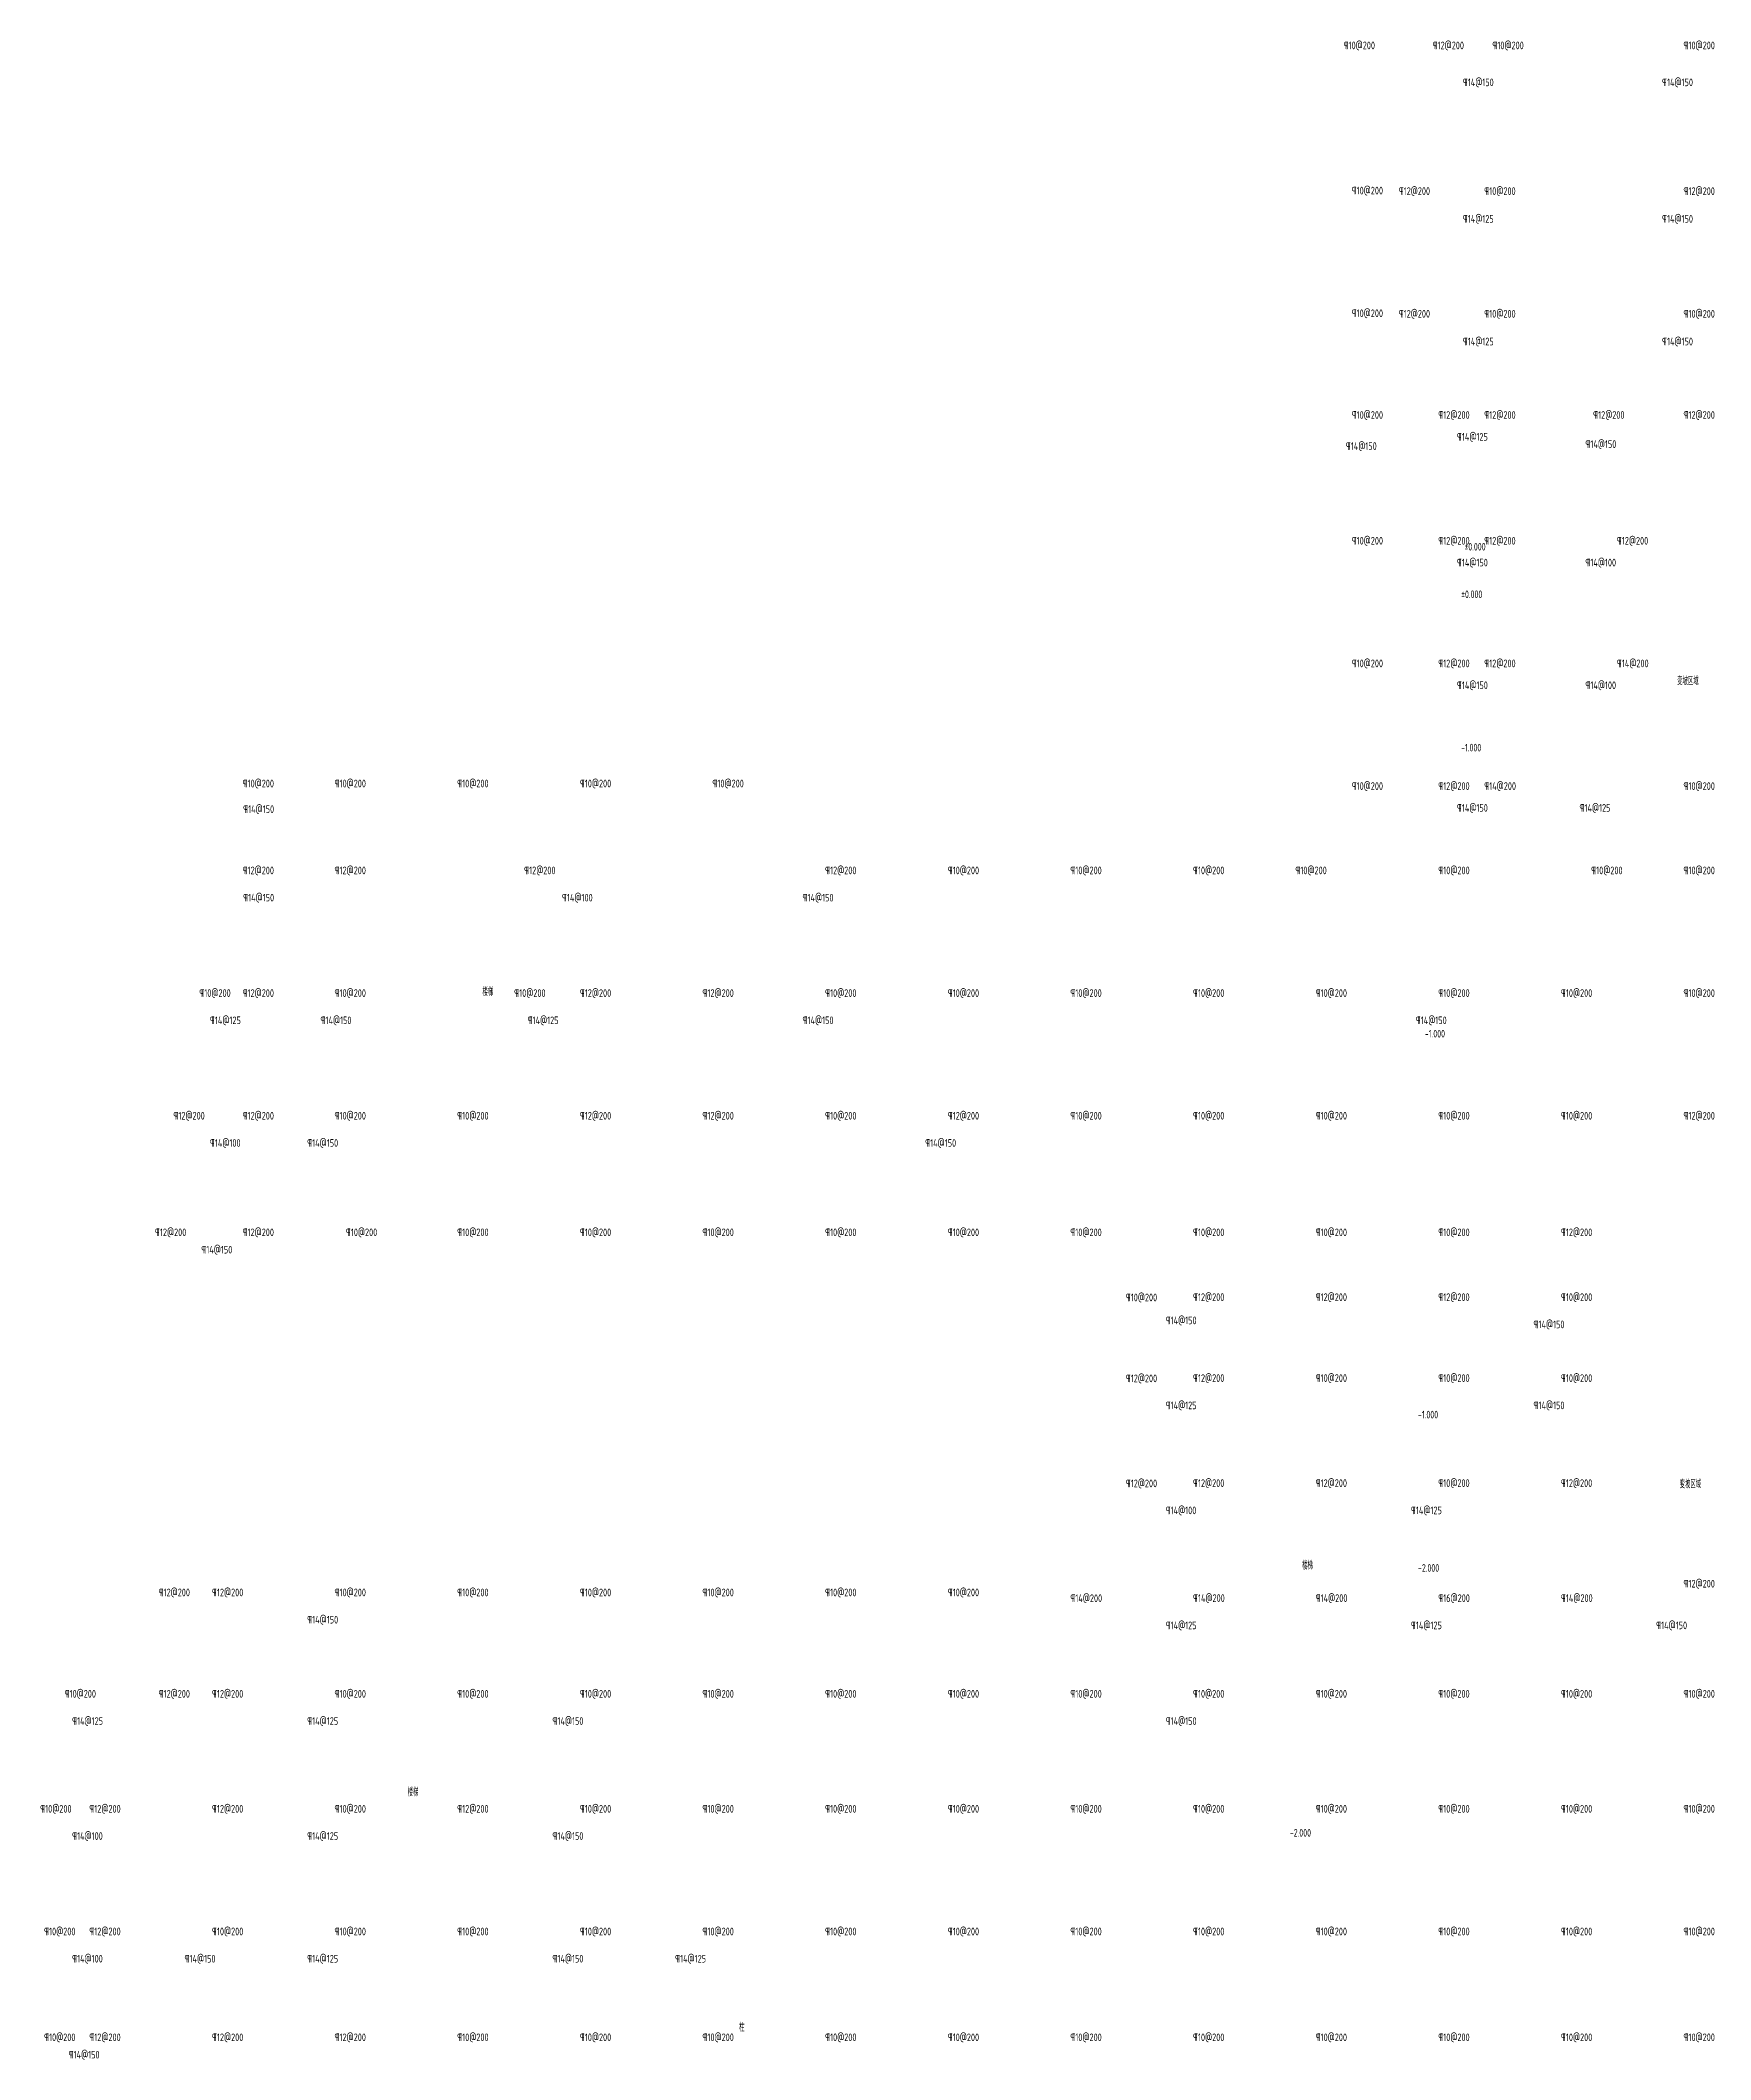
# Model space of a CAD drawing. Extents: x 2468086 to 6957054, y -3413633 to -667223.
# Drawn here: x 5437069 to 5546029, y -1217294 to -1085604 of the extents above; entities that cross this region are included whole.
import ezdxf

# ---------------------------------------------------------------- set-up
doc = ezdxf.new("R2010")
doc.units = 0
doc.header["$LTSCALE"] = 100
doc.header["$MEASUREMENT"] = 0
doc.layers.get('0').update_dxf_attribs({"linetype": 'CONTINUOUS'})
doc.layers.add('X板钢筋', color=1, linetype='CONTINUOUS')
doc.styles.add('GB', font='gbxwxt.shx', dxfattribs={"width": 0.7, "height": 500, "bigfont": 'gbhzfs.shx'})

msp = doc.modelspace()

# ---------------------------------------------------------------- texts
at = {"style": 'GB', "width": 0.7}
for s, p in [('%%p0.000', (5529966.3, -1118875.7)), ('%%p0.000', (5529750, -1121978.6)), ('变坡区域', (5543843.6, -1127645.3)), ('-1.000', (5529750, -1131978.6)), ('楼梯', (5465907.9, -1147918)), ('-1.000', (5527386.9, -1150635.2)), ('-1.000', (5526937.2, -1175478.6)), ('变坡区域', (5544007.1, -1180026.7)), ('楼梯', (5519380.2, -1185330.5)), ('-2.000', (5526937.2, -1185478.6)), ('楼梯', (5461029.4, -1200117.8)), ('-2.000', (5518577.5, -1202752)), ('柱', (5482654.2, -1215459.8))]:
    msp.add_text(s, height=500, dxfattribs=at).set_placement(p)
at = {"layer": 'X板钢筋', "style": 'GB', "width": 0.8}
for s, p in [('¶10@200', (5522074.5, -1086182.9)), ('¶12@200', (5527880.2, -1086182.9)), ('¶10@200', (5531780.8, -1086182.9)), ('¶10@200', (5544248.8, -1086182.9)), ('¶10@200', (5522598.8, -1095650.2)), ('¶12@200', (5525667.6, -1095684.8)), ('¶10@200', (5531248.8, -1095684.8)), ('¶12@200', (5544248.8, -1095684.8)), ('¶10@200', (5522598.8, -1103650.2)), ('¶12@200', (5525667.6, -1103684.9)), ('¶10@200', (5531248.8, -1103684.9)), ('¶10@200', (5544248.8, -1103684.9)), ('¶10@200', (5522598.8, -1110285)), ('¶12@200', (5528248.8, -1110285)), ('¶12@200', (5531248.8, -1110285)), ('¶12@200', (5538352.5, -1110285)), ('¶12@200', (5544248.8, -1110285)), ('¶10@200', (5522598.8, -1118487.2)), ('¶12@200', (5528248.8, -1118487.2)), ('¶12@200', (5531248.8, -1118487.2)), ('¶12@200', (5539898.8, -1118487.2)), ('¶10@200', (5522598.8, -1126487.2)), ('¶12@200', (5528248.8, -1126487.2)), ('¶12@200', (5531248.8, -1126487.2)), ('¶14@200', (5539898.8, -1126487.2)), ('¶10@200', (5450248.8, -1134319.7)), ('¶10@200', (5456248.8, -1134319.7)), ('¶10@200', (5464248.8, -1134319.7)), ('¶10@200', (5472248.8, -1134319.7)), ('¶10@200', (5480898.8, -1134319.7)), ('¶10@200', (5522598.8, -1134487.2)), ('¶12@200', (5528248.8, -1134487.2)), ('¶14@200', (5531248.8, -1134487.2)), ('¶10@200', (5544248.8, -1134487.2)), ('¶12@200', (5450248.8, -1139987.3)), ('¶12@200', (5456248.8, -1139987.3)), ('¶12@200', (5468616.5, -1139987.3)), ('¶12@200', (5488248.8, -1139987.3)), ('¶10@200', (5496248.8, -1139987.3)), ('¶10@200', (5504248.8, -1139987.3)), ('¶10@200', (5512248.8, -1139987.3)), ('¶10@200', (5518929, -1139987.3)), ('¶10@200', (5528248.8, -1139987.3)), ('¶10@200', (5538225.5, -1139987.3)), ('¶10@200', (5544248.8, -1139987.3)), ('¶10@200', (5447425.9, -1147987.3)), ('¶12@200', (5450248.8, -1147987.3)), ('¶10@200', (5456248.8, -1147987.3)), ('¶10@200', (5467966.5, -1147987.3)), ('¶12@200', (5472248.8, -1147987.3)), ('¶12@200', (5480248.8, -1147987.3)), ('¶10@200', (5488248.8, -1147987.3)), ('¶10@200', (5496248.8, -1147987.3)), ('¶10@200', (5504248.8, -1147987.3)), ('¶10@200', (5512248.8, -1147987.3)), ('¶10@200', (5520248.8, -1147987.3)), ('¶10@200', (5528248.8, -1147987.3)), ('¶10@200', (5536248.8, -1147987.3)), ('¶10@200', (5544248.8, -1147987.3)), ('¶12@200', (5445734.4, -1155987.3)), ('¶12@200', (5450248.8, -1155987.3)), ('¶10@200', (5456248.8, -1155987.3)), ('¶10@200', (5464248.8, -1155987.3)), ('¶12@200', (5472248.8, -1155987.3)), ('¶12@200', (5480248.8, -1155987.3)), ('¶10@200', (5488248.8, -1155987.3)), ('¶12@200', (5496248.8, -1155987.3)), ('¶10@200', (5504248.8, -1155987.3)), ('¶10@200', (5512248.8, -1155987.3)), ('¶10@200', (5520248.8, -1155987.3)), ('¶10@200', (5528248.8, -1155987.3)), ('¶10@200', (5536248.8, -1155987.3)), ('¶12@200', (5544248.8, -1155987.3)), ('¶12@200', (5444529.8, -1163590.1)), ('¶12@200', (5450248.7, -1163590.1)), ('¶10@200', (5456985.4, -1163590.1)), ('¶10@200', (5464248.8, -1163590.1)), ('¶10@200', (5472248.8, -1163590.1)), ('¶10@200', (5480248.8, -1163590.1)), ('¶10@200', (5488248.8, -1163590.1)), ('¶10@200', (5496248.8, -1163590.1)), ('¶10@200', (5504248.8, -1163590.1)), ('¶10@200', (5504248.8, -1163590.1)), ('¶10@200', (5512248.8, -1163590.1)), ('¶10@200', (5520248.8, -1163590.1)), ('¶10@200', (5528248.8, -1163590.1)), ('¶12@200', (5536248.8, -1163590.1)), ('¶14@150', (5447558.1, -1164721.5)), ('¶10@200', (5507863.8, -1167836.5)), ('¶12@200', (5512248.8, -1167819.4)), ('¶12@200', (5520248.8, -1167819.4)), ('¶12@200', (5528248.8, -1167819.4)), ('¶10@200', (5536248.8, -1167819.4)), ('¶12@200', (5507863.8, -1173115.5)), ('¶12@200', (5512248.8, -1173098.5)), ('¶10@200', (5520248.8, -1173098.5)), ('¶10@200', (5528248.8, -1173098.5)), ('¶10@200', (5536248.8, -1173098.5)), ('¶12@200', (5507863.8, -1179964.6)), ('¶12@200', (5512248.8, -1179947.5)), ('¶12@200', (5520248.8, -1179947.5)), ('¶10@200', (5528248.8, -1179947.5)), ('¶12@200', (5536248.8, -1179947.5)), ('¶12@200', (5444768.7, -1187076.2)), ('¶12@200', (5448248.8, -1187076.2)), ('¶10@200', (5456248.8, -1187076.2)), ('¶10@200', (5464248.8, -1187076.2)), ('¶10@200', (5472248.8, -1187076.2)), ('¶10@200', (5480248.8, -1187076.2)), ('¶10@200', (5488248.8, -1187076.2)), ('¶10@200', (5496248.8, -1187076.2)), ('¶12@200', (5544248.8, -1186504.4)), ('¶14@200', (5504248.8, -1187453.4)), ('¶14@200', (5512248.8, -1187447.3)), ('¶14@200', (5520248.8, -1187447.3)), ('¶16@200', (5528248.8, -1187447.3)), ('¶14@200', (5536248.8, -1187447.3)), ('¶10@200', (5438637.3, -1193687.1)), ('¶12@200', (5444768.7, -1193687.1)), ('¶12@200', (5448248.8, -1193687.1)), ('¶10@200', (5456248.8, -1193687.1)), ('¶10@200', (5464248.8, -1193687.1)), ('¶10@200', (5472248.8, -1193687.1)), ('¶10@200', (5480248.8, -1193687.1)), ('¶10@200', (5488248.8, -1193687.1)), ('¶10@200', (5496248.8, -1193687.1)), ('¶10@200', (5504248.8, -1193687.1)), ('¶10@200', (5512248.8, -1193687.1)), ('¶10@200', (5520248.8, -1193687.1)), ('¶10@200', (5528248.8, -1193687.1)), ('¶10@200', (5536248.8, -1193687.1)), ('¶10@200', (5544248.8, -1193687.1)), ('¶14@125', (5439125.5, -1195463.8)), ('¶10@200', (5437044.3, -1201187.1)), ('¶12@200', (5440248.8, -1201187.1)), ('¶12@200', (5448248.8, -1201187.1)), ('¶10@200', (5456248.8, -1201187.1)), ('¶12@200', (5464248.8, -1201187.1)), ('¶10@200', (5472248.8, -1201187.1)), ('¶10@200', (5480248.8, -1201187.1)), ('¶10@200', (5488248.8, -1201187.1)), ('¶10@200', (5496248.8, -1201187.1)), ('¶10@200', (5504248.8, -1201187.1)), ('¶10@200', (5512248.8, -1201187.1)), ('¶10@200', (5520248.8, -1201187.1)), ('¶10@200', (5528248.8, -1201187.1)), ('¶10@200', (5536248.8, -1201187.1)), ('¶10@200', (5544248.8, -1201187.1)), ('¶14@100', (5439125.5, -1202963.8)), ('¶10@200', (5437298.8, -1209187.1)), ('¶12@200', (5440248.8, -1209187.1)), ('¶10@200', (5448248.8, -1209187.1)), ('¶10@200', (5456248.8, -1209187.1)), ('¶10@200', (5464248.8, -1209187.1)), ('¶10@200', (5472248.8, -1209187.1)), ('¶10@200', (5480248.8, -1209187.1)), ('¶10@200', (5488248.8, -1209187.1)), ('¶10@200', (5496248.8, -1209187.1)), ('¶10@200', (5504248.8, -1209187.1)), ('¶10@200', (5512248.8, -1209187.1)), ('¶10@200', (5520248.8, -1209187.1)), ('¶10@200', (5528248.8, -1209187.1)), ('¶10@200', (5536248.8, -1209187.1)), ('¶10@200', (5544248.8, -1209187.1)), ('¶14@100', (5439125.5, -1210963.8)), ('¶10@200', (5437298.8, -1216089.9)), ('¶14@150', (5438898.8, -1217221.3)), ('¶12@200', (5440248.8, -1216089.9)), ('¶12@200', (5448248.8, -1216089.9)), ('¶12@200', (5456248.8, -1216089.9)), ('¶10@200', (5464248.8, -1216089.9)), ('¶10@200', (5472248.8, -1216089.9)), ('¶10@200', (5480248.8, -1216089.9)), ('¶10@200', (5488248.8, -1216089.9)), ('¶10@200', (5496248.8, -1216089.9)), ('¶10@200', (5504248.8, -1216089.9)), ('¶10@200', (5504248.8, -1216089.9)), ('¶10@200', (5512248.8, -1216089.9)), ('¶10@200', (5520248.8, -1216089.9)), ('¶10@200', (5528248.8, -1216089.9)), ('¶10@200', (5536248.8, -1216089.9)), ('¶10@200', (5544248.8, -1216089.9))]:
    msp.add_text(s, height=499.88, dxfattribs=at).set_placement(p)
for s, p in [('¶14@150', (5529847.5, -1088590)), ('¶14@150', (5542847.5, -1088590)), ('¶14@125', (5529847.5, -1097493)), ('¶14@150', (5542847.5, -1097493)), ('¶14@125', (5529847.5, -1105493.1)), ('¶14@150', (5542847.5, -1105493.1)), ('¶14@125', (5529464.2, -1111709.4)), ('¶14@150', (5522215.1, -1112317.7)), ('¶14@150', (5537847.5, -1112186.7)), ('¶14@150', (5529464.2, -1119911.6)), ('¶14@100', (5537847.5, -1119911.6)), ('¶14@150', (5529464.2, -1127911.6)), ('¶14@100', (5537847.5, -1127911.6)), ('¶14@150', (5450286.7, -1135990.3)), ('¶14@150', (5529464.2, -1135911.6)), ('¶14@125', (5537464.2, -1135911.6)), ('¶14@150', (5450286.7, -1141764)), ('¶14@100', (5471084.2, -1141764)), ('¶14@150', (5486779, -1141764)), ('¶14@125', (5448114.9, -1149764)), ('¶14@150', (5455332.5, -1149764)), ('¶14@125', (5468842, -1149764)), ('¶14@150', (5486779, -1149764)), ('¶14@150', (5526779, -1149764)), ('¶14@100', (5448114.9, -1157764)), ('¶14@150', (5454464.2, -1157764)), ('¶14@150', (5494779, -1157764)), ('¶14@150', (5510464.2, -1169334.7)), ('¶14@150', (5534464.2, -1169596.2)), ('¶14@125', (5510464.2, -1174875.2)), ('¶14@150', (5534464.2, -1174875.2)), ('¶14@100', (5510464.2, -1181724.3)), ('¶14@125', (5526464.2, -1181724.3)), ('¶14@150', (5454464.2, -1188853)), ('¶14@125', (5510464.2, -1189224.1)), ('¶14@125', (5526464.2, -1189224.1)), ('¶14@150', (5542464.2, -1189224.1)), ('¶14@125', (5454464.2, -1195463.8)), ('¶14@150', (5470464.2, -1195463.8)), ('¶14@150', (5510464.2, -1195463.8)), ('¶14@125', (5454464.2, -1202963.8)), ('¶14@150', (5470464.2, -1202963.8)), ('¶14@150', (5446464.2, -1210963.8)), ('¶14@125', (5454464.2, -1210963.8)), ('¶14@150', (5470464.2, -1210963.8)), ('¶14@125', (5478464.2, -1210963.8))]:
    msp.add_text(s, height=499.88, rotation=359.999804, dxfattribs=at).set_placement(p)

doc.saveas('drawing.dxf')
